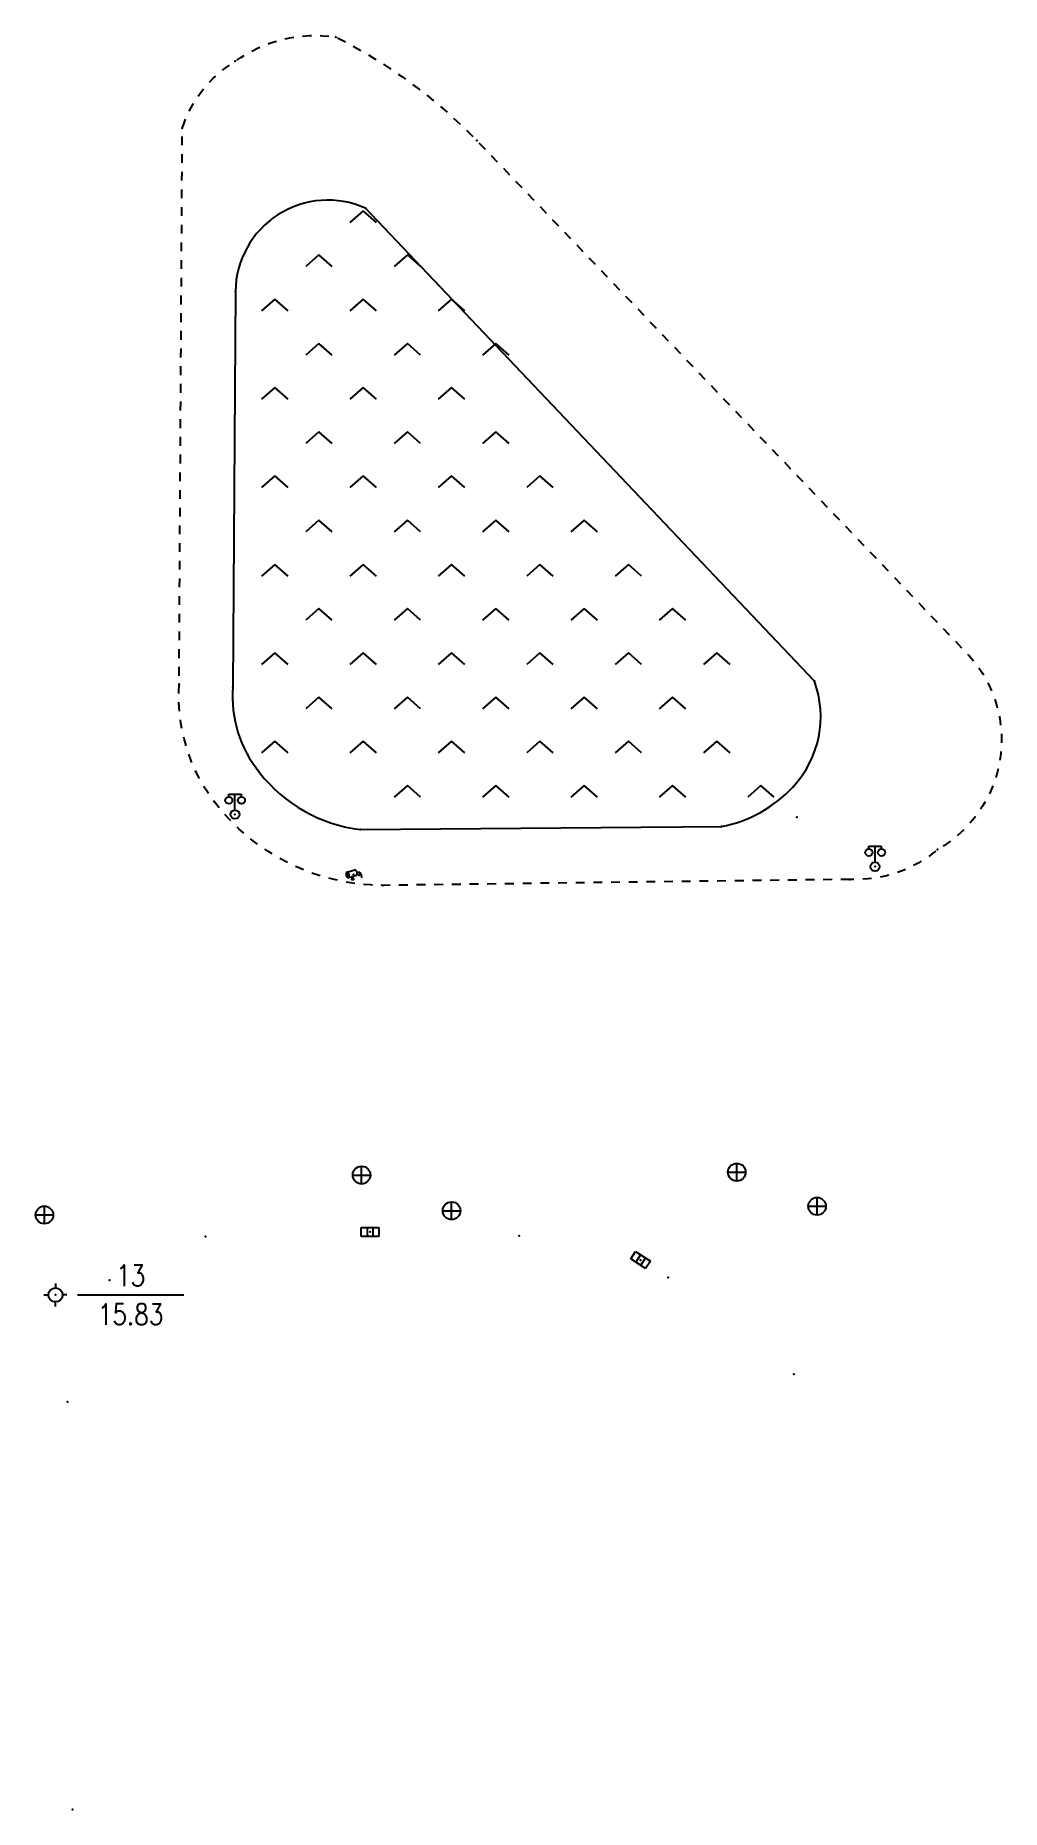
# Model space of a CAD drawing. Extents: x 1060 to 1934, y 610 to 1562.
# Drawn here: x 1878.9 to 1933.5, y 1170.9 to 1271.2 of the extents above; entities that cross this region are included whole.
import ezdxf
from ezdxf.enums import TextEntityAlignment as Align

# ---------------------------------------------------------------- set-up
doc = ezdxf.new("R2010")
doc.units = 0
doc.header["$LTSCALE"] = 0.5
doc.header["$PDSIZE"] = 0.2
doc.linetypes.add('X6', pattern=[2, 1, -1])
doc.layers.get('0').update_dxf_attribs({"linetype": 'CONTINUOUS'})
for name, color, linetype in [('COMPONENT', 4, 'CONTINUOUS'), ('DLDW', 11, 'CONTINUOUS'), ('DLSS', 4, 'CONTINUOUS'), ('GXYZ', 2, 'CONTINUOUS'), ('KZD', 1, 'CONTINUOUS'), ('ZBTZ', 3, 'CONTINUOUS'), ('ZDH', 1, 'CONTINUOUS')]:
    doc.layers.add(name, color=color, linetype=linetype)
doc.styles.add('HZ', font='rs.shx', dxfattribs={"width": 0.8, "bigfont": 'hztxt.shx'})

msp = doc.modelspace()

# ---------------------------------------------------------------- texts
at = {"layer": 'KZD', "linetype": 'Continuous', "style": 'HZ', "width": 0.8}
for s, p in [('13', (1884.29, 1201.1)), ('15.83', (1884.29, 1198.9))]:
    msp.add_text(s, height=1.2, dxfattribs=at).set_placement(p, align=Align.MIDDLE)

# ---------------------------------------------------------------- blocks, each defined once
blk = doc.blocks.new('gc097')
for p, q in [((-0.7, 2), (-0.7, 2.3)), ((-0.7, 2.3), (0.7, 2.3)), ((0, 0.5), (0, 2.3)), ((0.7, 2.3), (0.7, 2))]:
    blk.add_line(p, q)
for centre, radius in [((-0.7, 1.6), 0.4), ((0, 0), 0.5), ((0.73, 1.6), 0.4)]:
    blk.add_circle(centre, radius)
blk = doc.blocks.new('gcbj0612')
for p, q in [((-0.75, 0.26), (0.16, 0.53)), ((-0.57, -0.34), (0.34, -0.07))]:
    blk.add_line(p, q)
at = {"flags": 128}
for points in [[(-0.73, 0.26), (-0.77, 0.25), (-0.79, 0.23), (-0.81, 0.19), (-0.83, 0.15), (-0.84, 0.1), (-0.84, 0.05), (-0.84, -0.01), (-0.83, -0.07), (-0.81, -0.12), (-0.79, -0.18), (-0.77, -0.23), (-0.74, -0.27), (-0.7, -0.3), (-0.67, -0.33), (-0.63, -0.34), (-0.6, -0.34), (-0.57, -0.34), (-0.54, -0.32), (-0.51, -0.29), (-0.49, -0.25), (-0.48, -0.2), (-0.47, -0.15), (-0.47, -0.1), (-0.48, -0.04), (-0.49, 0.02), (-0.51, 0.07), (-0.54, 0.13), (-0.56, 0.17), (-0.6, 0.21), (-0.63, 0.24), (-0.67, 0.26), (-0.7, 0.27)], [(-0.71, 0.18), (-0.72, 0.17), (-0.75, 0.12), (-0.75, 0.04), (-0.74, -0.06), (-0.7, -0.15), (-0.66, -0.22), (-0.62, -0.25), (-0.6, -0.26), (-0.59, -0.24), (-0.57, -0.2), (-0.56, -0.12), (-0.58, -0.02), (-0.61, 0.08), (-0.66, 0.14), (-0.7, 0.17)]]:
    blk.add_lwpolyline(points, close=True, dxfattribs=at)
blk.add_lwpolyline([(0.3, -0.08), (0.33, -0.07), (0.36, -0.05), (0.38, -0.02), (0.4, 0.02), (0.41, 0.07), (0.42, 0.12), (0.41, 0.18), (0.41, 0.23), (0.39, 0.29), (0.37, 0.35), (0.35, 0.4), (0.32, 0.44), (0.28, 0.48), (0.25, 0.51), (0.21, 0.52), (0.18, 0.53), (0.15, 0.52)], dxfattribs=at)
at = {"extrusion": (0, 0, -1), "flags": 128}
blk.add_lwpolyline([(-0.4, 0.25), (-0.51, 0.28), (-0.61, 0.29), (-0.69, 0.27), (-0.77, 0.2), (-0.81, 0.09), (-0.82, -0.01), (-0.8, -0.06), (-0.76, -0.08), (-0.7, -0.09), (-0.64, -0.09), (-0.59, -0.07), (-0.57, -0.04), (-0.59, -0.01), (-0.63, 0.02), (-0.69, 0.03), (-0.75, 0.03), (-0.79, 0.02), (-0.84, -0.01), (-0.89, -0.1), (-0.91, -0.19), (-0.9, -0.29), (-0.87, -0.38)], dxfattribs=at)
blk.add_lwpolyline([(-0.09, -0.2), (-0.22, -0.54), (0.05, -0.54)], close=True)
blk = doc.blocks.new('gc211')
for p, q in [((0, 0), (-1.5, -1.32)), ((1.5, -1.32), (0, 0))]:
    blk.add_line(p, q)
blk = doc.blocks.new('gc043')
for p, q in [((-1, 0), (1, 0)), ((0, -1), (0, 1))]:
    blk.add_line(p, q)
blk.add_circle((0, 0), 1)
blk = doc.blocks.new('gc041')
for p, q in [((-1, 0.5), (1, 0.5)), ((-1, -0.5), (-1, 0.5)), ((-0.33, 0.5), (-0.33, -0.5)), ((0.33, 0.5), (0.33, -0.5)), ((1, 0.5), (1, -0.5)), ((1, -0.5), (-1, -0.5))]:
    blk.add_line(p, q)
blk = doc.blocks.new('gc116')
for p, q in [((-1.3, 0), (-0.8, 0)), ((0, 1.3), (0, 0.8)), ((1.3, 0), (0.8, 0)), ((0, -1.3), (0, -0.8))]:
    blk.add_line(p, q)
blk.add_circle((0, 0), 0.8)
blk.add_point((0, 0))

# ---------------------------------------------------------------- linework, layer by layer
at = {"layer": 'DLSS', "linetype": 'X6', "elevation": 15.87, "flags": 128}
msp.add_lwpolyline([(1924.96, 1223.5), (1898.56, 1223.16, -0.234187), (1889.01, 1227.9, -0.179333), (1887.03, 1234.54), (1887.21, 1265.97, -0.181072), (1890.21, 1269.76, -0.197246), (1895.9, 1271.13, -0.08331), (1903.87, 1265.28), (1931.74, 1236.12, -0.477925), (1929.93, 1225.19, -0.191718), (1924.96, 1223.5)], format="xyb", close=True, dxfattribs=at)
at = {"layer": 'KZD', "linetype": 'Continuous'}
msp.add_line((1881.29, 1200), (1887.29, 1200), dxfattribs=at)
at = {"layer": 'ZBTZ', "linetype": 'Continuous', "elevation": 16.55, "flags": 128}
msp.add_lwpolyline([(1922.96, 1234.71), (1897.58, 1261.45, 0.541349), (1890.22, 1256.74), (1890.07, 1234.37, 0.1921), (1891.58, 1229.54, 0.19882), (1897.29, 1226.31), (1917.7, 1226.48, 0.1585), (1921.76, 1228.74, 0.282047), (1922.96, 1234.71)], format="xyb", close=True, dxfattribs=at)
at = {"layer": 'ZDH', "linetype": 'Continuous'}
for p in [(1895.9, 1271.13, 16.63), (1895.9, 1271.13, 16.63), (1890.21, 1269.76, 16.63), (1890.21, 1269.76, 16.63), (1887.21, 1265.97, 16.43), (1887.21, 1265.97, 16.43), (1903.87, 1265.28, 16.71), (1903.87, 1265.28, 16.71), (1897.58, 1261.45, 16.9), (1897.58, 1261.45, 16.9), (1890.22, 1256.74, 16.39), (1890.22, 1256.74, 16.39), (1931.74, 1236.12, 16.32), (1931.74, 1236.12, 16.32), (1887.03, 1234.54, 15.84), (1887.03, 1234.54, 15.84), (1890.07, 1234.37, 15.96), (1890.07, 1234.37, 15.96), (1922.96, 1234.71, 16.55), (1922.96, 1234.71, 16.55), (1891.58, 1229.54, 15.94), (1891.58, 1229.54, 15.94), (1921.76, 1228.74, 16.18), (1921.76, 1228.74, 16.18), (1889.01, 1227.9, 15.74), (1889.01, 1227.9, 15.74), (1890.19, 1227.17, 15.91), (1890.19, 1227.17, 15.91), (1921.97, 1227.01, 16.44), (1921.97, 1227.01, 16.44), (1897.29, 1226.31, 15.93), (1897.29, 1226.31, 15.93), (1917.7, 1226.48, 15.97), (1917.7, 1226.48, 15.97), (1929.93, 1225.19, 15.91), (1929.93, 1225.19, 15.91), (1926.39, 1224.22, 16.02), (1926.39, 1224.22, 16.02), (1896.89, 1223.77, 15.91), (1896.89, 1223.77, 15.91), (1898.56, 1223.16, 15.75), (1898.56, 1223.16, 15.75), (1924.95, 1223.5, 15.86), (1924.95, 1223.5, 15.86), (1924.96, 1223.5, 15.87), (1924.96, 1223.5, 15.87), (1918.57, 1206.94, 15.94), (1897.35, 1206.78, 15.85), (1923.11, 1205.01, 15.93), (1879.41, 1204.52, 15.88), (1902.44, 1204.76, 15.81), (1888.52, 1203.31, 15.77), (1897.83, 1203.56, 15.76), (1906.26, 1203.34, 15.79), (1913.13, 1201.97, 15.78), (1883.09, 1200.83, 15.77), (1914.69, 1200.98, 15.79), (1880.04, 1200, 15.83), (1880.04, 1200, 15.83), (1880.04, 1200, 15.83), (1921.79, 1195.52, 15.82), (1880.71, 1193.96, 15.75), (1881, 1170.9, 15.56)]:
    msp.add_point(p, dxfattribs=at)

# ---------------------------------------------------------------- block references
at = {"layer": 'COMPONENT', "linetype": 'Continuous', "xscale": 0.5, "yscale": 0.5}
msp.add_blockref('gcbj0612', (1896.89, 1223.77, 15.91), dxfattribs=at)
at = {"layer": 'DLDW', "linetype": 'Continuous', "xscale": 0.5, "yscale": 0.5}
for p in [(1890.19, 1227.17, 15.91), (1926.39, 1224.22, 16.02)]:
    msp.add_blockref('gc097', p, dxfattribs=at)
at = {"layer": 'GXYZ', "linetype": 'Continuous', "xscale": 0.5, "yscale": 0.5}
for p in [(1897.35, 1206.78, 15.85), (1918.57, 1206.94, 15.94), (1879.41, 1204.52, 15.88), (1902.44, 1204.76, 15.81), (1923.11, 1205.01, 15.93)]:
    msp.add_blockref('gc043', p, dxfattribs=at)
at = {"layer": 'GXYZ', "linetype": 'Continuous', "xscale": 0.5, "yscale": 0.5, "zscale": 0.5}
msp.add_blockref('gc041', (1897.83, 1203.56, 15.76), dxfattribs=at)
at = {"layer": 'GXYZ', "linetype": 'Continuous', "xscale": 0.5, "yscale": 0.5, "zscale": 0.5, "rotation": 327.0112730713906}
msp.add_blockref('gc041', (1913.13, 1201.97, 15.78), dxfattribs=at)
at = {"layer": 'KZD', "linetype": 'Continuous', "xscale": 0.5, "yscale": 0.5}
msp.add_blockref('gc116', (1880.04, 1200, 15.83), dxfattribs=at)
at = {"layer": 'ZBTZ', "linetype": 'Continuous', "xscale": 0.5, "yscale": 0.5}
for p in [(1897.44, 1261.31), (1894.94, 1258.81), (1899.94, 1258.81), (1892.44, 1256.31), (1897.44, 1256.31), (1902.44, 1256.31), (1894.94, 1253.81), (1899.94, 1253.81), (1904.94, 1253.81), (1892.44, 1251.31), (1897.44, 1251.31), (1902.44, 1251.31), (1894.94, 1248.81), (1899.94, 1248.81), (1904.94, 1248.81), (1892.44, 1246.31), (1897.44, 1246.31), (1902.44, 1246.31), (1907.44, 1246.31), (1894.94, 1243.81), (1899.94, 1243.81), (1904.94, 1243.81), (1909.94, 1243.81), (1892.44, 1241.31), (1897.44, 1241.31), (1902.44, 1241.31), (1907.44, 1241.31), (1912.44, 1241.31), (1894.94, 1238.81), (1899.94, 1238.81), (1904.94, 1238.81), (1909.94, 1238.81), (1914.94, 1238.81), (1892.44, 1236.31), (1897.44, 1236.31), (1902.44, 1236.31), (1907.44, 1236.31), (1912.44, 1236.31), (1917.44, 1236.31), (1894.94, 1233.81), (1899.94, 1233.81), (1904.94, 1233.81), (1909.94, 1233.81), (1914.94, 1233.81), (1892.44, 1231.31), (1897.44, 1231.31), (1902.44, 1231.31), (1907.44, 1231.31), (1912.44, 1231.31), (1917.44, 1231.31), (1899.94, 1228.81), (1904.94, 1228.81), (1909.94, 1228.81), (1914.94, 1228.81), (1919.94, 1228.81)]:
    msp.add_blockref('gc211', p, dxfattribs=at)

msp.set_redraw_order([(e.dxf.handle, doc.entitydb.next_handle()) for e in msp.query("TEXT MTEXT ATTDEF DIMENSION ARC_DIMENSION")])  # texts and dimensions are drawn at this point

doc.saveas('drawing.dxf')
